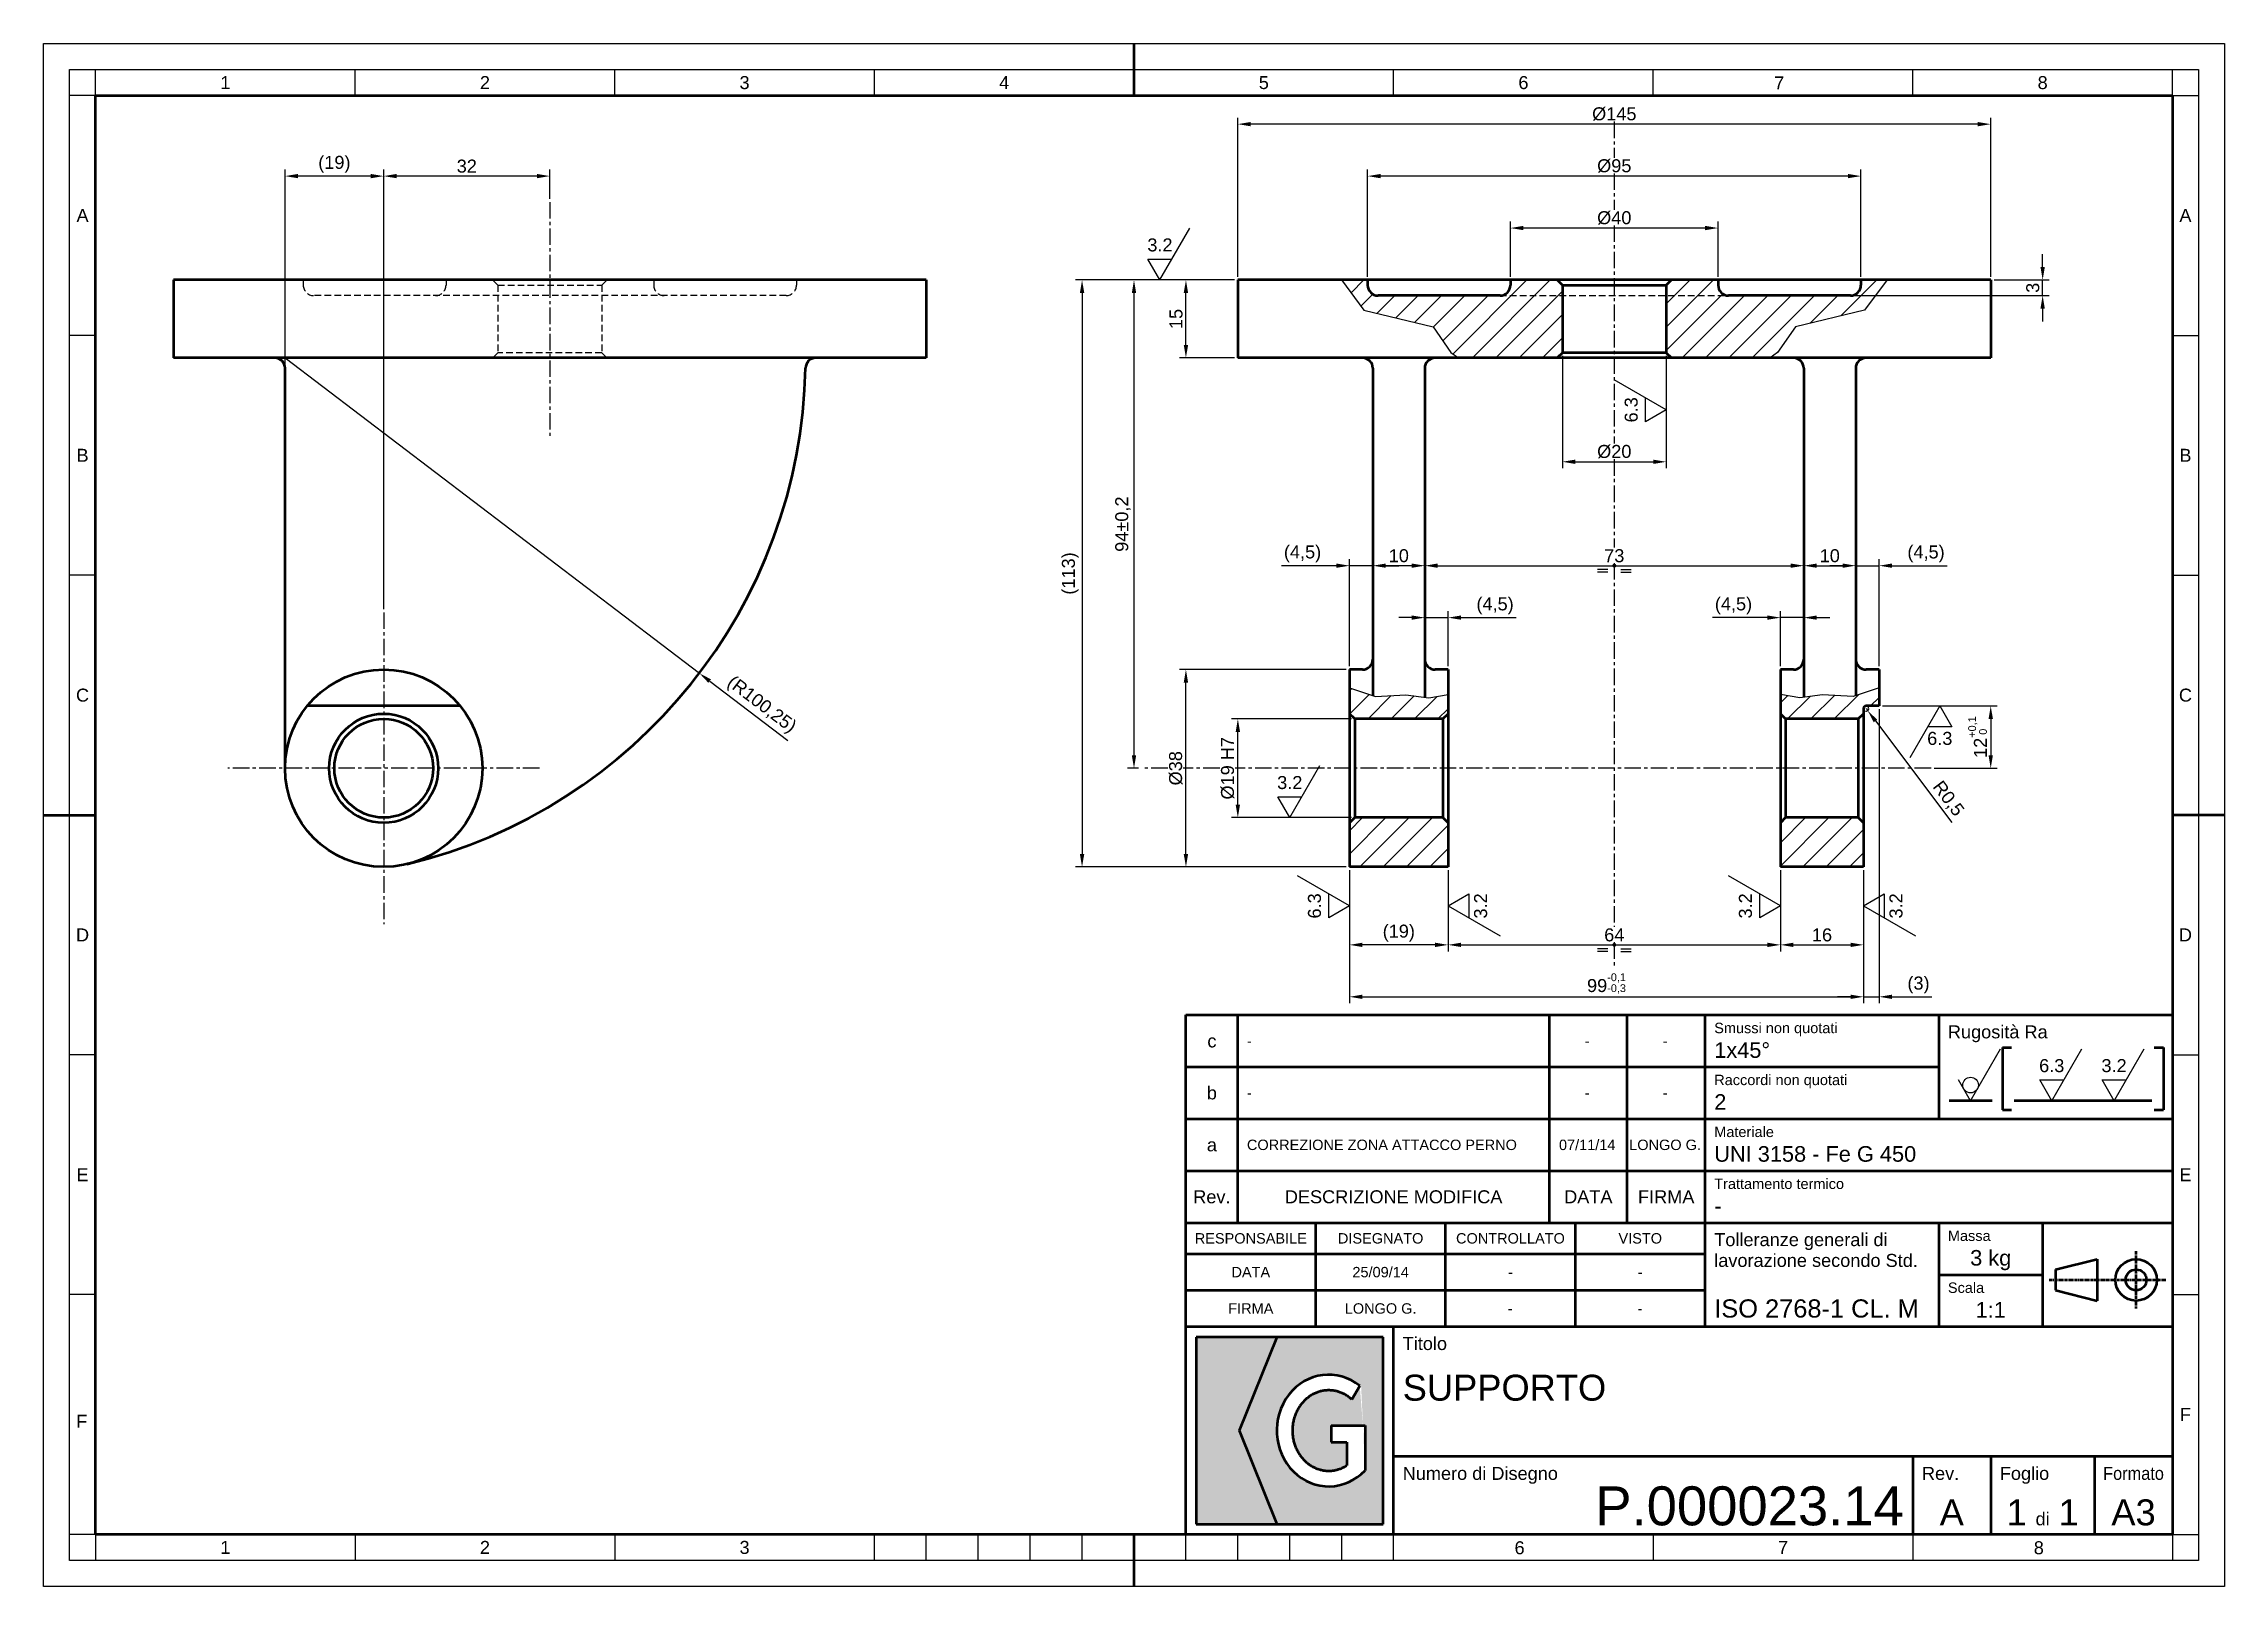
# Paper-space layout 'Foglio1' of a CAD drawing. Header units: millimetres. Extents: x -410 to 10, y -10 to 287.
# The model-space entities are those that its viewports show. They can reach past a viewport. Long polylines and large blocks are cut down to what shows.
import ezdxf
from ezdxf.enums import TextEntityAlignment as Align

# ---------------------------------------------------------------- set-up
doc = ezdxf.new("R2010")
doc.units = ezdxf.units.MM
doc.header["$LTSCALE"] = 0.1
doc.header["$PDSIZE"] = -5
doc.linetypes.add('CENTER', pattern=[50.8, 31.75, -6.35, 6.35, -6.35])
doc.linetypes.add('DASHED', pattern=[19.05, 12.7, -6.35])
for name, color, linetype, lineweight in [('ASSE', 4, 'CENTER', 25), ('CARTIGLIO', 7, 'Continuous', 50), ('CONTORNO1', 7, 'Continuous', 50), ('NASCOSTA', 6, 'DASHED', 25), ('QUOTA', 3, 'Continuous', 25), ('SOTTILE', 3, 'Continuous', 25), ('TRATTEGGIO', 1, 'Continuous', 25)]:
    doc.layers.add(name, color=color, linetype=linetype, lineweight=lineweight)
doc.layers.add('FINESTRA', color=1, linetype='Continuous', lineweight=25, plot=False)
doc.layers.get('FINESTRA').freeze()
doc.styles.get("Standard").update_dxf_attribs({"font": 'arial.ttf'})
doc.dimstyles.new('ISO_1-1', dxfattribs={"dimtxt": 2.5, "dimasz": 2.5, "dimexe": 1.25, "dimexo": 0.625, "dimtad": 1, "dimtxsty": 'Standard', "dimcen": 2.5, "dimclrt": 2, "dimadec": 0, "dimazin": 0, "dimtfac": 1, "dimtmove": 0, "dimatfit": 3, "dimfxl": 1, "dimarcsym": 0})

psp = doc.layouts.new('Foglio1')

msp = doc.modelspace()

# ---------------------------------------------------------------- blocks, each defined once
blk = doc.blocks.new('DLG - A3')
at = {"layer": 'CARTIGLIO', "color": 3, "lineweight": 25}
for p, q in [((-410, 287), (10, 287)), ((-410, -10), (-410, 287)), ((10, 287), (10, -10)), ((-405, 282), (5, 282)), ((-405, -5), (-405, 282)), ((-400, 277), (-400, 282)), ((-350, 277), (-350, 282)), ((-300, 277), (-300, 282)), ((-250, 277), (-250, 282)), ((-150, 277), (-150, 282)), ((-100, 277), (-100, 282)), ((-50, 277), (-50, 282)), ((0, 277), (0, 282)), ((5, 282), (5, -5)), ((-400, 277), (-405, 277)), ((0, 277), (5, 277)), ((-400, 230.83), (-405, 230.83)), ((0, 230.83), (5, 230.83)), ((-400, 184.67), (-405, 184.67)), ((0, 184.67), (5, 184.67)), ((-400, 92.33), (-405, 92.33)), ((0, 92.33), (5, 92.33)), ((-400, 46.17), (-405, 46.17)), ((0, 46.17), (5, 46.17)), ((-400, 0), (-405, 0)), ((-400, 0), (-400, -5)), ((-350, 0), (-350, -5)), ((-250, -5), (-250, 0)), ((-240, -5), (-240, 0)), ((-230, -5), (-230, 0)), ((-220, -5), (-220, 0)), ((-210, -5), (-210, 0)), ((-190, -5), (-190, 0)), ((-180, -5), (-180, 0)), ((-170, -5), (-170, 0)), ((-160, -5), (-160, 0)), ((-150, -5), (-150, 0)), ((-50, 0), (-50, -5)), ((0, 0), (5, 0)), ((-300, 0), (-300, -5)), ((-100, 0), (-100, -5)), ((0, 0), (0, -5)), ((5, -5), (-405, -5)), ((10, -10), (-410, -10))]:
    blk.add_line(p, q, dxfattribs=at)
at = {"layer": 'CARTIGLIO'}
for p, q in [((-200, 277), (-200, 287)), ((-400, 277), (0, 277)), ((-400, 0), (-400, 277)), ((0, 277), (0, 0)), ((-410, 138.5), (-400, 138.5)), ((10, 138.5), (0, 138.5)), ((-15, 15), (-15, 0)), ((0, 15), (-15, 15)), ((0, 0), (-400, 0)), ((-200, -10), (-200, 0))]:
    blk.add_line(p, q, dxfattribs=at)
at = {"layer": 'CARTIGLIO', "linetype": 'Continuous'}
for s, p in [('1', (-375, 279.5)), ('2', (-325, 279.5)), ('3', (-275, 279.5)), ('4', (-225, 279.5)), ('5', (-175, 279.5)), ('6', (-125, 279.5)), ('7', (-75.74, 279.43)), ('8', (-25, 279.5)), ('A', (-402.5, 253.92)), ('A', (2.5, 253.92)), ('B', (-402.5, 207.75)), ('B', (2.5, 207.75)), ('C', (-402.5, 161.58)), ('C', (2.5, 161.58)), ('D', (-402.5, 115.42)), ('D', (2.5, 115.42)), ('E', (-402.5, 69.25)), ('E', (2.5, 69.25)), ('F', (-402.64, 21.78)), ('F', (2.5, 23.08)), ('1', (-375, -2.5)), ('2', (-325, -2.5)), ('3', (-275, -2.5)), ('6', (-125.74, -2.57)), ('7', (-75, -2.5)), ('8', (-25.74, -2.57))]:
    blk.add_text(s, height=2.5, dxfattribs=at).set_placement(p, align=Align.MIDDLE_CENTER)
at = {"layer": 'CARTIGLIO', "color": 3, "linetype": 'Continuous', "width": 0.9}
blk.add_text('Formato', height=2.5, dxfattribs=at).set_placement((-7.5, 10.5), align=Align.CENTER)
at = {"layer": 'CARTIGLIO', "color": 2}
blk.add_text('A3', height=5, dxfattribs=at).set_placement((-7.5, 1.75), align=Align.CENTER)
blk = doc.blocks.new('Rug_Grezzo')
at = {"layer": 'QUOTA'}
for q in [(5.77, 10), (-2.31, 4)]:
    blk.add_line((0, 0), q, dxfattribs=at)
blk.add_circle((0, 3), 1.5, dxfattribs=at)
at = {"layer": 'QUOTA', "color": 2, "flags": 8}
blk.add_attdef('Rugosità', text='', height=2.5, dxfattribs=at).set_placement((0, 5.5), align=Align.CENTER)
blk = doc.blocks.new('Rug_Lavorazione')
at = {"layer": 'QUOTA'}
for p, q in [((0, 0), (5.77, 10)), ((0, 0), (-2.31, 4)), ((-2.31, 4), (2.31, 4))]:
    blk.add_line(p, q, dxfattribs=at)
at = {"layer": 'QUOTA', "color": 2, "flags": 8}
blk.add_attdef('Rugosità', text='', height=2.5, dxfattribs=at).set_placement((0, 5.5), align=Align.CENTER)
blk = doc.blocks.new('DLG - Tabella Cartiglio Particolari')
at = {"layer": 'CARTIGLIO'}
h = blk.add_hatch(color=256, dxfattribs=at)
h.set_gradient(color1=(142, 217, 0), rotation=90, one_color=1, name='INVCYLINDER')
h.paths.add_polyline_path([(-172.5, 2), (-179.75, 20), (-172.5, 38), (-188, 38), (-188, 2)])
h = blk.add_hatch(color=256, dxfattribs=at)
h.set_gradient(color1=(74, 74, 74), rotation=90, one_color=1, name='INVCYLINDER')
h.paths.add_polyline_path([(-152, 2), (-152, 38), (-172.5, 38), (-179.75, 20), (-172.5, 2)])
edge = h.paths.add_edge_path(flags=16)
edge.add_ellipse((-162.5, 20), major_axis=(0, -10.75), ratio=0.930233, start_angle=-216.6999, end_angle=44.427, ccw=False)
edge.add_line((-156.52, 28.62), (-158.05, 25.98))
edge.add_spline(control_points=[(-158.05, 25.98), (-158.11, 26.03), (-158.36, 26.25), (-158.82, 26.6), (-159.44, 26.98), (-160.09, 27.29), (-160.76, 27.52), (-161.45, 27.68), (-162.15, 27.75), (-162.85, 27.75), (-163.55, 27.68), (-164.24, 27.52), (-164.91, 27.29), (-165.56, 26.98), (-166.18, 26.6), (-166.77, 26.15), (-167.32, 25.63), (-167.82, 25.05), (-168.27, 24.41), (-168.65, 23.72), (-168.97, 22.99), (-169.22, 22.22), (-169.39, 21.43), (-169.49, 20.61), (-169.51, 19.79), (-169.45, 18.98), (-169.32, 18.17), (-169.1, 17.39), (-168.82, 16.64), (-168.47, 15.93), (-168.05, 15.26), (-167.58, 14.65), (-167.05, 14.1), (-166.48, 13.61), (-165.88, 13.2), (-165.24, 12.85), (-164.57, 12.59), (-163.89, 12.39), (-163.2, 12.28), (-162.73, 12.25), (-162.5, 12.25)], knot_values=[18.269116, 18.269116, 18.269116, 18.269116, 18.521182, 19.261774, 19.990675, 20.709105, 21.418788, 22.121881, 22.820876, 23.518482, 24.217478, 24.92057, 25.630253, 26.348683, 27.077584, 27.818176, 28.571145, 29.336629, 30.114246, 30.903123, 31.701955, 32.50907, 33.322497, 34.140049, 34.959392, 35.778137, 36.593911, 37.404444, 38.207646, 39.001688, 39.785073, 40.556703, 41.315946, 42.062675, 42.797301, 43.520781, 44.234594, 44.940688, 45.641404, 46.339358, 46.339358, 46.339358, 46.339358], degree=3, periodic=0)
edge.add_spline(control_points=[(-162.5, 12.25), (-162.27, 12.25), (-161.8, 12.28), (-161.11, 12.39), (-160.43, 12.59), (-159.76, 12.85), (-159.29, 13.11), (-159.04, 13.26), (-159, 13.29)], knot_values=[0, 0, 0, 0, 0.697954, 1.39867, 2.104765, 2.818577, 3.542057, 3.699749, 3.699749, 3.699749, 3.699749], degree=3, periodic=0)
edge.add_line((-159, 13.29), (-159, 17.75))
edge.add_line((-159, 17.75), (-162, 17.75))
edge.add_line((-162, 17.75), (-162, 21))
edge.add_line((-162, 21), (-155.5, 21))
edge.add_line((-155.5, 21), (-155.5, 12.32))
for p, q in [((-190, 0), (-190, 100)), ((-190, 100), (0, 100)), ((-180, 60), (-180, 100)), ((-120, 60), (-120, 100)), ((-105, 60), (-105, 100)), ((-90, 40), (-90, 100)), ((-45, 100), (-45, 80)), ((0, 100), (0, 0)), ((-32.75, 93.75), (-31, 93.75)), ((-32.75, 93.75), (-32.75, 81.75)), ((-3.5, 93.75), (-1.75, 93.75)), ((-1.75, 93.75), (-1.75, 81.75)), ((-190, 90), (-45, 90)), ((-190, 80), (0, 80)), ((-34.75, 83.5), (-43, 83.5)), ((-32.75, 81.75), (-31, 81.75)), ((-4, 83.5), (-30.5, 83.5)), ((-3.5, 81.75), (-1.75, 81.75)), ((-190, 70), (0, 70)), ((-190, 60), (0, 60)), ((-165, 40), (-165, 60)), ((-140, 40), (-140, 60)), ((-115, 40), (-115, 60)), ((-45, 60), (-45, 40)), ((-25, 60), (-25, 40)), ((-190, 54), (-90, 54)), ((-22.5, 51), (-14.5, 53)), ((-22.5, 51), (-22.5, 47)), ((-14.5, 53), (-14.5, 45)), ((-190, 47), (-90, 47)), ((-45, 50), (-25, 50)), ((-22.5, 47), (-14.5, 45)), ((-190, 40), (0, 40)), ((-152, 38), (-188, 38)), ((-188, 38), (-188, 2)), ((-172.5, 38), (-179.75, 20)), ((-152, 2), (-152, 38)), ((-150, 0), (-150, 40)), ((-158.05, 25.98), (-156.52, 28.62)), ((-162, 21), (-155.5, 21)), ((-162, 21), (-162, 17.75)), ((-155.5, 21), (-155.5, 12.32)), ((-179.75, 20), (-172.5, 2)), ((-162, 17.75), (-159, 17.75)), ((-159, 17.75), (-159, 13.29)), ((0, 15), (-150, 15)), ((-50, 15), (-50, 0)), ((-35, 15), (-35, 0)), ((-15, 15), (-15, 0)), ((0, 0), (-190, 0)), ((-188, 2), (-152, 2))]:
    blk.add_line(p, q, dxfattribs=at)
at = {"layer": 'CARTIGLIO', "color": 3, "linetype": 'CENTER', "ltscale": 0.1}
for p, q in [((-7, 43.5), (-7, 54.5)), ((-23.75, 49), (-12.5, 49)), ((-12.5, 49), (-1.25, 49))]:
    blk.add_line(p, q, dxfattribs=at)
at = {"layer": 'CARTIGLIO'}
for radius in [4, 2]:
    blk.add_circle((-7, 49), radius, dxfattribs=at)
blk.add_ellipse((-162.5, 20), major_axis=(0, -10.75), ratio=0.930233, start_param=-3.782127, end_param=0.775397, dxfattribs=at)
for points, knots in [([(-158.05, 25.98), (-158.11, 26.03), (-158.36, 26.25), (-158.82, 26.6), (-159.44, 26.98), (-160.09, 27.29), (-160.76, 27.52), (-161.45, 27.68), (-162.15, 27.75), (-162.85, 27.75), (-163.55, 27.68), (-164.24, 27.52), (-164.91, 27.29), (-165.56, 26.98), (-166.18, 26.6), (-166.77, 26.15), (-167.32, 25.63), (-167.82, 25.05), (-168.27, 24.41), (-168.65, 23.72), (-168.97, 22.99), (-169.22, 22.22), (-169.39, 21.43), (-169.49, 20.61), (-169.51, 19.79), (-169.45, 18.98), (-169.32, 18.17), (-169.1, 17.39), (-168.82, 16.64), (-168.47, 15.93), (-168.05, 15.26), (-167.58, 14.65), (-167.05, 14.1), (-166.48, 13.61), (-165.88, 13.2), (-165.24, 12.85), (-164.57, 12.59), (-163.89, 12.39), (-163.2, 12.28), (-162.73, 12.25), (-162.5, 12.25)], [18.269116, 18.269116, 18.269116, 18.269116, 18.521182, 19.261774, 19.990675, 20.709105, 21.418788, 22.121881, 22.820876, 23.518482, 24.217478, 24.92057, 25.630253, 26.348683, 27.077584, 27.818176, 28.571145, 29.336629, 30.114246, 30.903123, 31.701955, 32.50907, 33.322497, 34.140049, 34.959392, 35.778137, 36.593911, 37.404444, 38.207646, 39.001688, 39.785073, 40.556703, 41.315946, 42.062675, 42.797301, 43.520781, 44.234594, 44.940688, 45.641404, 46.339358, 46.339358, 46.339358, 46.339358]), ([(-162.5, 12.25), (-162.27, 12.25), (-161.8, 12.28), (-161.11, 12.39), (-160.43, 12.59), (-159.76, 12.85), (-159.29, 13.11), (-159.04, 13.26), (-159, 13.29)], [0, 0, 0, 0, 0.697954, 1.39867, 2.104765, 2.818577, 3.542057, 3.699749, 3.699749, 3.699749, 3.699749])]:
    blk.add_open_spline(points, degree=3, knots=knots, dxfattribs=at)
at = {"layer": 'CARTIGLIO', "color": 3, "linetype": 'Continuous'}
for s, height, p in [('Smussi non quotati', 2, (-88.25, 96.5)), ('Rugosità Ra', 2.5, (-43.25, 95.5)), ('Raccordi non quotati', 2, (-88.25, 86.5)), ('Materiale', 2, (-88.25, 76.5)), ('Trattamento termico', 2, (-88.25, 66.5)), ('Tolleranze generali di', 2.5, (-88.25, 55.5)), ('Massa', 2, (-43.25, 56.5)), ('lavorazione secondo Std.', 2.5, (-88.25, 51.5)), ('Scala', 2, (-43.25, 46.5)), ('Titolo', 2.5, (-148.25, 35.5)), ('Numero di Disegno', 2.5, (-148.25, 10.5)), ('Rev.', 2.5, (-48.25, 10.5)), ('Foglio', 2.5, (-33.25, 10.5))]:
    blk.add_text(s, height=height, dxfattribs=at).set_placement(p)
for s, height, p in [('c', 2.5, (-185, 95)), ('b', 2.5, (-185, 85)), ('a', 2.5, (-185, 75)), ('Rev.', 2.5, (-185, 65)), ('DESCRIZIONE MODIFICA', 2.5, (-150, 65)), ('DATA', 2.5, (-112.5, 65)), ('FIRMA', 2.5, (-97.5, 65)), ('RESPONSABILE', 2, (-177.5, 57)), ('DISEGNATO', 2, (-152.5, 57)), ('CONTROLLATO', 2, (-127.5, 57)), ('VISTO', 2, (-102.5, 57)), ('DATA', 2, (-177.5, 50.5)), ('FIRMA', 2, (-177.5, 43.5))]:
    blk.add_text(s, height=height, dxfattribs=at).set_placement(p, align=Align.MIDDLE_CENTER)
blk.add_text('di', height=2.5, dxfattribs=at).set_placement((-25, 1.75), align=Align.CENTER)
at = {"layer": 'CARTIGLIO', "color": 2, "flags": 8}
for tag, p in [('Descr Mod C', (-178.25, 95)), ('Descr Mod B', (-178.25, 85)), ('Descr Mod A', (-178.25, 75))]:
    blk.add_attdef(tag, text='', height=2, dxfattribs=at).set_placement(p, align=Align.MIDDLE_LEFT)
for tag, p in [('Data Mod C', (-112.72, 95)), ('Dis Mod C', (-97.72, 95)), ('Data Mod B', (-112.72, 85)), ('Dis Mod B', (-97.72, 85)), ('Data Mod A', (-112.72, 75)), ('Dis Mod A', (-97.72, 75)), ('Data Dis', (-152.5, 50.5)), ('Data Contr', (-127.5, 50.5)), ('Data Visto', (-102.5, 50.5)), ('Nome Dis', (-152.5, 43.5)), ('Nome Contr', (-127.55, 43.5)), ('Nome Visto', (-102.55, 43.5))]:
    blk.add_attdef(tag, text='', height=2, dxfattribs=at).set_placement(p, align=Align.MIDDLE_CENTER)
for tag, p, height in [('Smussi', (-88.25, 91.75), 3), ('Raccordi', (-88.25, 81.75), 3), ('Materiale', (-88.25, 71.75), 3), ('Trattamento', (-88.25, 61.75), 3), ('Tolleranze', (-88.25, 41.75), 3.5), ('Titolo1', (-148.25, 25.75), 5), ('Titolo2', (-148.25, 16.75), 5)]:
    blk.add_attdef(tag, p, '', height=height, dxfattribs=at)
for tag, height, p in [('Massa', 3, (-35, 51.75)), ('Scala', 3, (-35, 41.75)), ('Rev', 5, (-42.5, 1.75)), ('FC', 5, (-30, 1.75)), ('FT', 5, (-20, 1.75))]:
    blk.add_attdef(tag, text='', height=height, dxfattribs=at).set_placement(p, align=Align.CENTER)
blk.add_attdef('Numero Disegno', text='', height=7.5, dxfattribs=at).set_placement((-51.74, 1.75), align=Align.RIGHT)
blk = doc.blocks.new('*D5')
at = {"layer": 'Defpoints', "color": 0}
for p in [(288.86, 191.71), (308.86, 191.71), (308.86, 170.71)]:
    blk.add_point(p, dxfattribs=at)
at = {"layer": 'QUOTA', "color": 0, "lineweight": -2}
for p, q in [((288.86, 191.09), (288.86, 169.46)), ((308.86, 191.09), (308.86, 169.46)), ((291.36, 170.71), (306.36, 170.71))]:
    blk.add_line(p, q, dxfattribs=at)
at = {"layer": 'QUOTA', "color": 0}
for points in [[(291.36, 171.13), (291.36, 170.3), (288.86, 170.71)], [(306.36, 170.3), (306.36, 171.13), (308.86, 170.71)]]:
    blk.add_solid(points, dxfattribs=at)
at = {"layer": 'QUOTA', "color": 2, "insert": (298.86, 172.66), "char_height": 2.5, "attachment_point": 5}
blk.add_mtext('%%C20', dxfattribs=at)
blk = doc.blocks.new('*D6')
at = {"layer": 'Defpoints', "color": 0}
for p in [(278.86, 215.71), (278.86, 205.71), (318.86, 205.71)]:
    blk.add_point(p, dxfattribs=at)
at = {"layer": 'QUOTA', "color": 0, "lineweight": -2}
for p, q in [((278.86, 206.34), (278.86, 216.96)), ((316.36, 215.71), (281.36, 215.71)), ((318.86, 206.34), (318.86, 216.96))]:
    blk.add_line(p, q, dxfattribs=at)
at = {"layer": 'QUOTA', "color": 0}
for points in [[(281.36, 216.13), (281.36, 215.3), (278.86, 215.71)], [(316.36, 215.3), (316.36, 216.13), (318.86, 215.71)]]:
    blk.add_solid(points, dxfattribs=at)
at = {"layer": 'QUOTA', "color": 2, "insert": (298.86, 217.66), "char_height": 2.5, "attachment_point": 5}
blk.add_mtext('%%C40', dxfattribs=at)
blk = doc.blocks.new('*D7')
at = {"layer": 'Defpoints', "color": 0}
for p in [(251.36, 225.71), (251.36, 205.71), (346.36, 205.71)]:
    blk.add_point(p, dxfattribs=at)
at = {"layer": 'QUOTA', "color": 0, "lineweight": -2}
for p, q in [((251.36, 206.34), (251.36, 226.96)), ((346.36, 206.34), (346.36, 226.96)), ((343.86, 225.71), (253.86, 225.71))]:
    blk.add_line(p, q, dxfattribs=at)
at = {"layer": 'QUOTA', "color": 0}
for points in [[(253.86, 226.13), (253.86, 225.3), (251.36, 225.71)], [(343.86, 225.3), (343.86, 226.13), (346.36, 225.71)]]:
    blk.add_solid(points, dxfattribs=at)
at = {"layer": 'QUOTA', "color": 2, "insert": (298.86, 227.66), "char_height": 2.5, "attachment_point": 5}
blk.add_mtext('%%C95', dxfattribs=at)
blk = doc.blocks.new('*D8')
at = {"layer": 'Defpoints', "color": 0}
for p in [(226.36, 235.71), (226.36, 205.71), (371.36, 205.71)]:
    blk.add_point(p, dxfattribs=at)
at = {"layer": 'QUOTA', "color": 0, "lineweight": -2}
for p, q in [((226.36, 206.34), (226.36, 236.96)), ((368.86, 235.71), (228.86, 235.71)), ((371.36, 206.34), (371.36, 236.96))]:
    blk.add_line(p, q, dxfattribs=at)
at = {"layer": 'QUOTA', "color": 0}
for points in [[(228.86, 236.13), (228.86, 235.3), (226.36, 235.71)], [(368.86, 235.3), (368.86, 236.13), (371.36, 235.71)]]:
    blk.add_solid(points, dxfattribs=at)
at = {"layer": 'QUOTA', "color": 2, "insert": (298.86, 237.66), "char_height": 2.5, "attachment_point": 5}
blk.add_mtext('%%C145', dxfattribs=at)
blk = doc.blocks.new('*D9')
at = {"layer": 'Defpoints', "color": 0}
for p in [(252.36, 150.71), (252.36, 125.69), (262.36, 125.39)]:
    blk.add_point(p, dxfattribs=at)
at = {"layer": 'QUOTA', "color": 0, "lineweight": -2}
blk.add_line((259.86, 150.71), (254.86, 150.71), dxfattribs=at)
at = {"layer": 'QUOTA', "color": 0}
for points in [[(254.86, 151.13), (254.86, 150.3), (252.36, 150.71)], [(259.86, 150.3), (259.86, 151.13), (262.36, 150.71)]]:
    blk.add_solid(points, dxfattribs=at)
at = {"layer": 'QUOTA', "color": 2, "insert": (257.36, 152.62), "char_height": 2.5, "attachment_point": 5}
blk.add_mtext('10', dxfattribs=at)
blk = doc.blocks.new('*D10')
at = {"layer": 'Defpoints', "color": 0}
for p in [(345.36, 150.71), (335.36, 125.39), (345.36, 125.69)]:
    blk.add_point(p, dxfattribs=at)
at = {"layer": 'QUOTA', "color": 0, "lineweight": -2}
blk.add_line((337.86, 150.71), (342.86, 150.71), dxfattribs=at)
at = {"layer": 'QUOTA', "color": 0}
for points in [[(337.86, 151.13), (337.86, 150.3), (335.36, 150.71)], [(342.86, 150.3), (342.86, 151.13), (345.36, 150.71)]]:
    blk.add_solid(points, dxfattribs=at)
at = {"layer": 'QUOTA', "color": 2, "insert": (340.36, 152.62), "char_height": 2.5, "attachment_point": 5}
blk.add_mtext('10', dxfattribs=at)
blk = doc.blocks.new('*D11')
at = {"layer": 'Defpoints', "color": 0}
for p in [(335.36, 150.71), (262.36, 125.39), (335.36, 125.39)]:
    blk.add_point(p, dxfattribs=at)
at = {"layer": 'QUOTA', "color": 0, "lineweight": -2}
blk.add_line((264.86, 150.71), (332.86, 150.71), dxfattribs=at)
at = {"layer": 'QUOTA', "color": 0}
for points in [[(264.86, 151.13), (264.86, 150.3), (262.36, 150.71)], [(332.86, 150.3), (332.86, 151.13), (335.36, 150.71)]]:
    blk.add_solid(points, dxfattribs=at)
at = {"layer": 'QUOTA', "color": 2, "insert": (298.86, 152.62), "char_height": 2.5, "attachment_point": 5}
blk.add_mtext('73', dxfattribs=at)
blk = doc.blocks.new('*D12')
at = {"layer": 'Defpoints', "color": 0}
for p in [(266.86, 140.71), (266.86, 130.71), (262.36, 125.39)]:
    blk.add_point(p, dxfattribs=at)
at = {"layer": 'QUOTA', "color": 0, "lineweight": -2}
for p, q in [((259.86, 140.71), (257.36, 140.71)), ((262.36, 140.71), (266.86, 140.71)), ((266.86, 131.34), (266.86, 141.96)), ((269.36, 140.71), (279.95, 140.71))]:
    blk.add_line(p, q, dxfattribs=at)
at = {"layer": 'QUOTA', "color": 0}
for points in [[(259.86, 140.3), (259.86, 141.13), (262.36, 140.71)], [(269.36, 141.13), (269.36, 140.3), (266.86, 140.71)]]:
    blk.add_solid(points, dxfattribs=at)
at = {"layer": 'QUOTA', "color": 2, "insert": (275.9, 142.98), "char_height": 2.5, "attachment_point": 5}
blk.add_mtext('(4,5)', dxfattribs=at)
blk = doc.blocks.new('*D13')
at = {"layer": 'Defpoints', "color": 0}
for p in [(330.86, 140.71), (330.86, 130.71), (335.36, 125.39)]:
    blk.add_point(p, dxfattribs=at)
at = {"layer": 'QUOTA', "color": 0, "lineweight": -2}
for p, q in [((328.36, 140.71), (317.77, 140.71)), ((330.86, 131.34), (330.86, 141.96)), ((335.36, 140.71), (330.86, 140.71)), ((337.86, 140.71), (340.36, 140.71))]:
    blk.add_line(p, q, dxfattribs=at)
at = {"layer": 'QUOTA', "color": 0}
for points in [[(328.36, 140.3), (328.36, 141.13), (330.86, 140.71)], [(337.86, 141.13), (337.86, 140.3), (335.36, 140.71)]]:
    blk.add_solid(points, dxfattribs=at)
at = {"layer": 'QUOTA', "color": 2, "insert": (321.82, 142.98), "char_height": 2.5, "attachment_point": 5}
blk.add_mtext('(4,5)', dxfattribs=at)
blk = doc.blocks.new('*D14')
at = {"layer": 'Defpoints', "color": 0}
for p in [(247.86, 150.71), (247.86, 130.71), (252.36, 125.69)]:
    blk.add_point(p, dxfattribs=at)
at = {"layer": 'QUOTA', "color": 0, "lineweight": -2}
for p, q in [((247.86, 131.34), (247.86, 151.96)), ((245.36, 150.71), (234.77, 150.71)), ((252.36, 150.71), (247.86, 150.71)), ((254.86, 150.71), (257.36, 150.71))]:
    blk.add_line(p, q, dxfattribs=at)
at = {"layer": 'QUOTA', "color": 0}
for points in [[(245.36, 150.3), (245.36, 151.13), (247.86, 150.71)], [(254.86, 151.13), (254.86, 150.3), (252.36, 150.71)]]:
    blk.add_solid(points, dxfattribs=at)
at = {"layer": 'QUOTA', "color": 2, "insert": (238.82, 152.98), "char_height": 2.5, "attachment_point": 5}
blk.add_mtext('(4,5)', dxfattribs=at)
blk = doc.blocks.new('*D15')
at = {"layer": 'Defpoints', "color": 0}
for p in [(349.86, 150.71), (349.86, 130.71), (345.36, 125.69)]:
    blk.add_point(p, dxfattribs=at)
at = {"layer": 'QUOTA', "color": 0, "lineweight": -2}
for p, q in [((349.86, 131.34), (349.86, 151.96)), ((342.86, 150.71), (340.36, 150.71)), ((345.36, 150.71), (349.86, 150.71)), ((352.36, 150.71), (362.95, 150.71))]:
    blk.add_line(p, q, dxfattribs=at)
at = {"layer": 'QUOTA', "color": 0}
for points in [[(342.86, 150.3), (342.86, 151.13), (345.36, 150.71)], [(352.36, 151.13), (352.36, 150.3), (349.86, 150.71)]]:
    blk.add_solid(points, dxfattribs=at)
at = {"layer": 'QUOTA', "color": 2, "insert": (358.9, 152.98), "char_height": 2.5, "attachment_point": 5}
blk.add_mtext('(4,5)', dxfattribs=at)
blk = doc.blocks.new('Simbolo_Simmetria')
at = {"layer": 'QUOTA'}
for p, q in [((-1.25, -0.75), (-3.25, -0.75)), ((-1.25, -1.25), (-3.25, -1.25)), ((1.25, -0.75), (3.25, -0.75)), ((1.25, -1.25), (3.25, -1.25))]:
    blk.add_line(p, q, dxfattribs=at)
at = {"layer": 'QUOTA', "const_width": 0.375}
blk.add_lwpolyline([(-0.1875, 0, 1), (0.1875, 0, 1)], format="xyb", close=True, dxfattribs=at)
blk = doc.blocks.new('*D17')
at = {"layer": 'Defpoints', "color": 0}
for p in [(266.86, 92.71), (330.86, 92.71), (330.86, 77.71)]:
    blk.add_point(p, dxfattribs=at)
at = {"layer": 'QUOTA', "color": 0, "lineweight": -2}
for p, q in [((266.86, 92.09), (266.86, 76.46)), ((330.86, 92.09), (330.86, 76.46)), ((269.36, 77.71), (328.36, 77.71))]:
    blk.add_line(p, q, dxfattribs=at)
at = {"layer": 'QUOTA', "color": 0}
for points in [[(269.36, 78.13), (269.36, 77.3), (266.86, 77.71)], [(328.36, 77.3), (328.36, 78.13), (330.86, 77.71)]]:
    blk.add_solid(points, dxfattribs=at)
at = {"layer": 'QUOTA', "color": 2, "insert": (298.86, 79.62), "char_height": 2.5, "attachment_point": 5}
blk.add_mtext('64', dxfattribs=at)
blk = doc.blocks.new('*D18')
at = {"layer": 'Defpoints', "color": 0}
for p in [(247.86, 92.71), (266.86, 92.71), (247.86, 77.71)]:
    blk.add_point(p, dxfattribs=at)
at = {"layer": 'QUOTA', "color": 0, "lineweight": -2}
for p, q in [((247.86, 92.09), (247.86, 76.46)), ((266.86, 92.09), (266.86, 76.46)), ((264.36, 77.71), (250.36, 77.71))]:
    blk.add_line(p, q, dxfattribs=at)
at = {"layer": 'QUOTA', "color": 0}
for points in [[(250.36, 78.13), (250.36, 77.3), (247.86, 77.71)], [(264.36, 77.3), (264.36, 78.13), (266.86, 77.71)]]:
    blk.add_solid(points, dxfattribs=at)
at = {"layer": 'QUOTA', "color": 2, "insert": (257.36, 79.98), "char_height": 2.5, "attachment_point": 5}
blk.add_mtext('(19)', dxfattribs=at)
blk = doc.blocks.new('*D19')
at = {"layer": 'Defpoints', "color": 0}
for p in [(330.86, 92.71), (346.86, 92.71), (346.86, 77.71)]:
    blk.add_point(p, dxfattribs=at)
at = {"layer": 'QUOTA', "color": 0, "lineweight": -2}
for p, q in [((330.86, 92.09), (330.86, 76.46)), ((346.86, 92.09), (346.86, 76.46)), ((333.36, 77.71), (344.36, 77.71))]:
    blk.add_line(p, q, dxfattribs=at)
at = {"layer": 'QUOTA', "color": 0}
for points in [[(333.36, 78.13), (333.36, 77.3), (330.86, 77.71)], [(344.36, 77.3), (344.36, 78.13), (346.86, 77.71)]]:
    blk.add_solid(points, dxfattribs=at)
at = {"layer": 'QUOTA', "color": 2, "insert": (338.86, 79.62), "char_height": 2.5, "attachment_point": 5}
blk.add_mtext('16', dxfattribs=at)
blk = doc.blocks.new('*D20')
at = {"layer": 'Defpoints', "color": 0}
for p in [(349.86, 123.71), (346.86, 92.71), (349.86, 67.71)]:
    blk.add_point(p, dxfattribs=at)
at = {"layer": 'QUOTA', "color": 0, "lineweight": -2}
for p, q in [((349.86, 123.09), (349.86, 66.46)), ((346.86, 92.09), (346.86, 66.46)), ((344.36, 67.71), (341.86, 67.71)), ((346.86, 67.71), (349.86, 67.71)), ((352.36, 67.71), (360.04, 67.71))]:
    blk.add_line(p, q, dxfattribs=at)
at = {"layer": 'QUOTA', "color": 0}
for points in [[(344.36, 67.3), (344.36, 68.13), (346.86, 67.71)], [(352.36, 68.13), (352.36, 67.3), (349.86, 67.71)]]:
    blk.add_solid(points, dxfattribs=at)
at = {"layer": 'QUOTA', "color": 2, "insert": (357.45, 69.98), "char_height": 2.5, "attachment_point": 5}
blk.add_mtext('(3)', dxfattribs=at)
blk = doc.blocks.new('*D21')
at = {"layer": 'Defpoints', "color": 0}
for p in [(216.36, 205.71), (226.36, 205.71), (226.36, 190.71)]:
    blk.add_point(p, dxfattribs=at)
at = {"layer": 'QUOTA', "color": 0, "lineweight": -2}
for p, q in [((225.74, 205.71), (215.11, 205.71)), ((216.36, 193.21), (216.36, 203.21)), ((225.74, 190.71), (215.11, 190.71))]:
    blk.add_line(p, q, dxfattribs=at)
at = {"layer": 'QUOTA', "color": 0}
for points in [[(216.78, 203.21), (215.94, 203.21), (216.36, 205.71)], [(215.94, 193.21), (216.78, 193.21), (216.36, 190.71)]]:
    blk.add_solid(points, dxfattribs=at)
at = {"layer": 'QUOTA', "color": 2, "insert": (214.46, 198.21), "char_height": 2.5, "attachment_point": 5, "rotation": 90}
blk.add_mtext('15', dxfattribs=at)
blk = doc.blocks.new('*D22')
at = {"layer": 'Defpoints', "color": 0}
for p in [(226.36, 121.21), (248.86, 121.21), (248.86, 102.21)]:
    blk.add_point(p, dxfattribs=at)
at = {"layer": 'QUOTA', "color": 0, "lineweight": -2}
for p, q in [((248.24, 121.21), (225.11, 121.21)), ((226.36, 104.71), (226.36, 118.71)), ((248.24, 102.21), (225.11, 102.21))]:
    blk.add_line(p, q, dxfattribs=at)
at = {"layer": 'QUOTA', "color": 0}
for points in [[(226.78, 118.71), (225.94, 118.71), (226.36, 121.21)], [(225.94, 104.71), (226.78, 104.71), (226.36, 102.21)]]:
    blk.add_solid(points, dxfattribs=at)
at = {"layer": 'QUOTA', "color": 2, "insert": (224.41, 111.71), "char_height": 2.5, "attachment_point": 5, "rotation": 90}
blk.add_mtext('%%C19 H7', dxfattribs=at)
blk = doc.blocks.new('*D23')
at = {"layer": 'Defpoints', "color": 0}
for p in [(216.36, 130.71), (247.86, 130.71), (247.86, 92.71)]:
    blk.add_point(p, dxfattribs=at)
at = {"layer": 'QUOTA', "color": 0, "lineweight": -2}
for p, q in [((247.24, 130.71), (215.11, 130.71)), ((216.36, 95.21), (216.36, 128.21)), ((247.24, 92.71), (215.11, 92.71))]:
    blk.add_line(p, q, dxfattribs=at)
at = {"layer": 'QUOTA', "color": 0}
for points in [[(216.78, 128.21), (215.94, 128.21), (216.36, 130.71)], [(215.94, 95.21), (216.78, 95.21), (216.36, 92.71)]]:
    blk.add_solid(points, dxfattribs=at)
at = {"layer": 'QUOTA', "color": 2, "insert": (214.41, 111.71), "char_height": 2.5, "attachment_point": 5, "rotation": 90}
blk.add_mtext('%%C38', dxfattribs=at)
blk = doc.blocks.new('*D24')
at = {"layer": 'Defpoints', "color": 0}
for p in [(206.36, 205.71), (226.36, 205.71), (207.86, 111.71)]:
    blk.add_point(p, dxfattribs=at)
at = {"layer": 'QUOTA', "color": 0, "lineweight": -2}
for p, q in [((225.74, 205.71), (205.11, 205.71)), ((206.36, 114.21), (206.36, 203.21)), ((207.24, 111.71), (205.11, 111.71))]:
    blk.add_line(p, q, dxfattribs=at)
at = {"layer": 'QUOTA', "color": 0}
for points in [[(206.78, 203.21), (205.94, 203.21), (206.36, 205.71)], [(205.94, 114.21), (206.78, 114.21), (206.36, 111.71)]]:
    blk.add_solid(points, dxfattribs=at)
at = {"layer": 'QUOTA', "color": 2, "insert": (204.23, 158.71), "char_height": 2.5, "attachment_point": 5, "rotation": 90}
blk.add_mtext('94%%p0,2', dxfattribs=at)
blk = doc.blocks.new('Rug_Lavorazione_Ruotato')
at = {"layer": 'QUOTA'}
for p, q in [((0, 0), (-5.77, -10)), ((0, 0), (2.31, -4)), ((2.31, -4), (-2.31, -4))]:
    blk.add_line(p, q, dxfattribs=at)
at = {"layer": 'QUOTA', "color": 2, "flags": 8}
blk.add_attdef('Rugosità', text='', height=2.5, dxfattribs=at).set_placement((0, -7.5), align=Align.CENTER)
blk = doc.blocks.new('*D26')
at = {"layer": 'Defpoints', "color": 0}
for p in [(349.86, 123.71), (359.86, 111.71), (371.36, 111.71)]:
    blk.add_point(p, dxfattribs=at)
at = {"layer": 'QUOTA', "color": 0, "lineweight": -2}
for p, q in [((350.49, 123.71), (372.61, 123.71)), ((371.36, 121.21), (371.36, 114.21)), ((360.49, 111.71), (372.61, 111.71))]:
    blk.add_line(p, q, dxfattribs=at)
at = {"layer": 'QUOTA', "color": 0}
for points in [[(371.78, 121.21), (370.94, 121.21), (371.36, 123.71)], [(370.94, 114.21), (371.78, 114.21), (371.36, 111.71)]]:
    blk.add_solid(points, dxfattribs=at)
at = {"layer": 'QUOTA', "color": 2, "insert": (368.82, 117.71), "char_height": 2.5, "attachment_point": 5, "rotation": 90}
blk.add_mtext('12{\\H1.500000;\\S+0,1^  0;}', dxfattribs=at)
blk = doc.blocks.new('*D27')
at = {"layer": 'Defpoints', "color": 0}
for p in [(61.86, 225.71), (93.86, 220.71), (61.86, 141.71)]:
    blk.add_point(p, dxfattribs=at)
at = {"layer": 'QUOTA', "color": 0, "lineweight": -2}
for p, q in [((61.86, 142.34), (61.86, 226.96)), ((93.86, 221.34), (93.86, 226.96)), ((91.36, 225.71), (64.36, 225.71))]:
    blk.add_line(p, q, dxfattribs=at)
at = {"layer": 'QUOTA', "color": 0}
for points in [[(64.36, 226.13), (64.36, 225.3), (61.86, 225.71)], [(91.36, 225.3), (91.36, 226.13), (93.86, 225.71)]]:
    blk.add_solid(points, dxfattribs=at)
at = {"layer": 'QUOTA', "color": 2, "insert": (77.86, 227.62), "char_height": 2.5, "attachment_point": 5}
blk.add_mtext('32', dxfattribs=at)
blk = doc.blocks.new('*D28')
at = {"layer": 'Defpoints', "color": 0}
for p in [(42.86, 190.71), (122.65, 130.01)]:
    blk.add_point(p, dxfattribs=at)
at = {"layer": 'QUOTA', "color": 0, "lineweight": -2}
for p, q in [((42.86, 190.71), (122.65, 130.01)), ((124.64, 128.5), (139.7, 117.04))]:
    blk.add_line(p, q, dxfattribs=at)
at = {"layer": 'QUOTA', "color": 0}
blk.add_solid([(124.89, 128.83), (124.38, 128.17), (122.65, 130.01)], dxfattribs=at)
at = {"layer": 'QUOTA', "color": 2, "insert": (134.53, 123.81), "char_height": 2.5, "attachment_point": 5, "rotation": 322.7363}
blk.add_mtext('(R100,25)', dxfattribs=at)
blk = doc.blocks.new('*D29')
at = {"layer": 'Defpoints', "color": 0}
for p in [(42.86, 225.71), (42.86, 188.71), (61.86, 141.71)]:
    blk.add_point(p, dxfattribs=at)
at = {"layer": 'QUOTA', "color": 0, "lineweight": -2}
for p, q in [((42.86, 189.34), (42.86, 226.96)), ((61.86, 142.34), (61.86, 226.96)), ((59.36, 225.71), (45.36, 225.71))]:
    blk.add_line(p, q, dxfattribs=at)
at = {"layer": 'QUOTA', "color": 0}
for points in [[(45.36, 226.13), (45.36, 225.3), (42.86, 225.71)], [(59.36, 225.3), (59.36, 226.13), (61.86, 225.71)]]:
    blk.add_solid(points, dxfattribs=at)
at = {"layer": 'QUOTA', "color": 2, "insert": (52.36, 227.98), "char_height": 2.5, "attachment_point": 5}
blk.add_mtext('(19)', dxfattribs=at)
blk = doc.blocks.new('*D30')
at = {"layer": 'Defpoints', "color": 0}
for p in [(226.36, 205.71), (196.36, 92.71), (247.86, 92.71)]:
    blk.add_point(p, dxfattribs=at)
at = {"layer": 'QUOTA', "color": 0, "lineweight": -2}
for p, q in [((225.74, 205.71), (195.11, 205.71)), ((196.36, 203.21), (196.36, 95.21)), ((247.24, 92.71), (195.11, 92.71))]:
    blk.add_line(p, q, dxfattribs=at)
at = {"layer": 'QUOTA', "color": 0}
for points in [[(196.78, 203.21), (195.94, 203.21), (196.36, 205.71)], [(195.94, 95.21), (196.78, 95.21), (196.36, 92.71)]]:
    blk.add_solid(points, dxfattribs=at)
at = {"layer": 'QUOTA', "color": 2, "insert": (194.1, 149.21), "char_height": 2.5, "attachment_point": 5, "rotation": 90}
blk.add_mtext('(113)', dxfattribs=at)
blk = doc.blocks.new('*D31')
at = {"layer": 'Defpoints', "color": 0}
for p in [(344.36, 202.71), (371.36, 205.71), (381.36, 205.71)]:
    blk.add_point(p, dxfattribs=at)
at = {"layer": 'QUOTA', "color": 0, "lineweight": -2}
for p, q in [((381.36, 208.21), (381.36, 210.71)), ((344.99, 202.71), (382.61, 202.71)), ((371.99, 205.71), (382.61, 205.71)), ((381.36, 202.71), (381.36, 205.71)), ((381.36, 200.21), (381.36, 197.71))]:
    blk.add_line(p, q, dxfattribs=at)
at = {"layer": 'QUOTA', "color": 0}
for points in [[(380.94, 208.21), (381.78, 208.21), (381.36, 205.71)], [(381.78, 200.21), (380.94, 200.21), (381.36, 202.71)]]:
    blk.add_solid(points, dxfattribs=at)
at = {"layer": 'QUOTA', "color": 2, "insert": (379.46, 204.21), "char_height": 2.5, "attachment_point": 5, "rotation": 90}
blk.add_mtext('3', dxfattribs=at)
blk = doc.blocks.new('*D32')
at = {"layer": 'Defpoints', "color": 0}
for p in [(347.36, 123.21), (347.66, 122.81)]:
    blk.add_point(p, dxfattribs=at)
at = {"layer": 'QUOTA', "color": 0, "lineweight": -2}
for p, q in [((347.36, 123.21), (347.66, 122.81)), ((349.16, 120.82), (363.85, 101.25))]:
    blk.add_line(p, q, dxfattribs=at)
blk.add_arc((347.36, 123.21), 0.5, 257.3644, 126.9003, dxfattribs=at)
at = {"layer": 'QUOTA', "color": 0}
blk.add_solid([(349.49, 121.07), (348.83, 120.56), (347.66, 122.81)], dxfattribs=at)
at = {"layer": 'QUOTA', "color": 2, "insert": (363.09, 105.8), "char_height": 2.5, "attachment_point": 5, "rotation": 306.9012}
blk.add_mtext('R0,5', dxfattribs=at)
blk = doc.blocks.new('*D33')
at = {"layer": 'Defpoints', "color": 0}
for p in [(247.86, 92.71), (346.86, 92.71), (346.86, 67.71)]:
    blk.add_point(p, dxfattribs=at)
at = {"layer": 'QUOTA', "color": 0, "lineweight": -2}
for p, q in [((247.86, 92.09), (247.86, 66.46)), ((346.86, 92.09), (346.86, 66.46)), ((250.36, 67.71), (344.36, 67.71))]:
    blk.add_line(p, q, dxfattribs=at)
at = {"layer": 'QUOTA', "color": 0}
for points in [[(250.36, 68.13), (250.36, 67.3), (247.86, 67.71)], [(344.36, 67.3), (344.36, 68.13), (346.86, 67.71)]]:
    blk.add_solid(points, dxfattribs=at)
at = {"layer": 'QUOTA', "color": 2, "insert": (297.36, 70.41), "char_height": 2.5, "attachment_point": 5}
blk.add_mtext('99{\\H1.500000;\\S-0,1^ -0,3;}', dxfattribs=at)

# ---------------------------------------------------------------- dimensions: what is measured, and where the dimension line sits
at = {"layer": 'QUOTA'}
for base, p1, p2, text, picture, middle in [((226.36, 235.714), (371.36, 205.714), (226.36, 205.714), '%%C<>', '*D8', (298.86, 237.66)), ((42.86, 225.714), (61.86, 141.714), (42.86, 188.714), '(<>)', '*D29', (52.36, 227.977)), ((251.36, 225.714), (346.36, 205.714), (251.36, 205.714), '%%C<>', '*D7', (298.86, 227.66)), ((278.86, 215.714), (318.86, 205.714), (278.86, 205.714), '%%C<>', '*D6', (298.86, 217.66)), ((308.86, 170.714), (288.86, 191.714), (308.86, 191.714), '%%C<>', '*D5', (298.86, 172.66)), ((349.86, 67.714), (346.86, 92.714), (349.86, 123.714), '(<>)', '*D20', (357.449, 69.977)), ((247.86, 77.714), (266.86, 92.714), (247.86, 92.714), '(<>)', '*D18', (257.36, 79.977))]:
    dim = msp.add_linear_dim(base=base, p1=p1, p2=p2, text=text, dimstyle='ISO_1-1', dxfattribs=at)
    dim.commit()
    dim.dimension.update_dxf_attribs({"geometry": picture, "text_midpoint": middle})
for base, p1, p2, picture, middle in [((61.86, 225.714), (93.86, 220.714), (61.86, 141.714), '*D27', (77.86, 227.615)), ((346.86, 77.714), (330.86, 92.714), (346.86, 92.714), '*D19', (338.86, 79.615))]:
    dim = msp.add_linear_dim(base=base, p1=p1, p2=p2, dimstyle='ISO_1-1', dxfattribs=at)
    dim.commit()
    dim.dimension.update_dxf_attribs({"geometry": picture, "text_midpoint": middle})
for base, p1, p2, picture, middle in [((381.36, 205.714), (344.36, 202.714), (371.36, 205.714), '*D31', (379.459, 204.214)), ((216.36, 205.714), (226.36, 190.714), (226.36, 205.714), '*D21', (214.459, 198.214))]:
    dim = msp.add_linear_dim(base=base, p1=p1, p2=p2, angle=90, dimstyle='ISO_1-1', dxfattribs=at)
    dim.commit()
    dim.dimension.update_dxf_attribs({"geometry": picture, "text_midpoint": middle})
for base, p1, p2, text, picture, middle in [((196.36, 92.714), (226.36, 205.714), (247.86, 92.714), '(<>)', '*D30', (194.098, 149.214)), ((216.36, 130.714), (247.86, 92.714), (247.86, 130.714), '%%C<>', '*D23', (214.414, 111.714)), ((226.36, 121.214), (248.86, 102.214), (248.86, 121.214), '%%C<> H7', '*D22', (224.414, 111.714))]:
    dim = msp.add_linear_dim(base=base, p1=p1, p2=p2, angle=90, text=text, dimstyle='ISO_1-1', dxfattribs=at)
    dim.commit()
    dim.dimension.update_dxf_attribs({"geometry": picture, "text_midpoint": middle})
for base, p1, p2, angle, override, picture, middle in [((206.36, 205.714), (207.86, 111.714), (226.36, 205.714), 90, {"dimtol": 1, "dimlim": 0, "dimtp": 0.2, "dimtm": 0.2, "dimtfac": 1}, '*D24', (204.234, 158.714)), ((345.36, 150.714), (335.36, 125.387), (345.36, 125.689), 180, {"dimse1": 1, "dimse2": 1}, '*D10', (340.36, 152.615)), ((371.36, 111.714), (349.86, 123.714), (359.86, 111.714), 90, {"dimtol": 1, "dimlim": 0, "dimtp": 0.1, "dimtm": 0, "dimtfac": 0.6}, '*D26', (368.819, 117.714))]:
    dim = msp.add_linear_dim(base=base, p1=p1, p2=p2, angle=angle, dimstyle='ISO_1-1', override=override, dxfattribs=at)
    dim.commit()
    dim.dimension.update_dxf_attribs({"geometry": picture, "text_midpoint": middle})
dim = msp.add_radius_dim(center=(42.86, 190.714), mpoint=(122.647, 130.013), text='(<>)', dimstyle='ISO_1-1', dxfattribs=at)
dim.commit()
dim.dimension.update_dxf_attribs({"geometry": '*D28', "text_midpoint": (133.163, 122.012), "dimtype": 164})
for base, p1, p2, picture, middle in [((247.86, 150.714), (252.36, 125.689), (247.86, 130.714), '*D14', (238.816, 152.977)), ((266.86, 140.714), (262.36, 125.387), (266.86, 130.714), '*D12', (275.904, 142.977))]:
    dim = msp.add_linear_dim(base=base, p1=p1, p2=p2, text='(<>)', dimstyle='ISO_1-1', override={"dimse1": 1}, dxfattribs=at)
    dim.commit()
    dim.dimension.update_dxf_attribs({"geometry": picture, "text_midpoint": middle})
for base, p1, p2, override, picture, middle in [((252.36, 150.714), (262.36, 125.387), (252.36, 125.689), {"dimse1": 1, "dimse2": 1}, '*D9', (257.36, 152.615)), ((335.36, 150.714), (262.36, 125.387), (335.36, 125.387), {"dimse1": 1, "dimse2": 1}, '*D11', (298.86, 152.615)), ((346.86, 67.714), (247.86, 92.714), (346.86, 92.714), {"dimtol": 1, "dimlim": 0, "dimtp": -0.1, "dimtm": 0.3, "dimtfac": 0.6}, '*D33', (297.36, 70.412)), ((330.86, 77.714), (266.86, 92.714), (330.86, 92.714), {"dimtol": 0, "dimlim": 0, "dimtp": 0.3, "dimtm": -0.1, "dimtfac": 0.6}, '*D17', (298.86, 79.615))]:
    dim = msp.add_linear_dim(base=base, p1=p1, p2=p2, dimstyle='ISO_1-1', override=override, dxfattribs=at)
    dim.commit()
    dim.dimension.update_dxf_attribs({"geometry": picture, "text_midpoint": middle})
for base, p1, p2, picture, middle in [((349.86, 150.714), (345.36, 125.689), (349.86, 130.714), '*D15', (358.904, 152.977)), ((330.86, 140.714), (335.36, 125.387), (330.86, 130.714), '*D13', (321.816, 142.977))]:
    dim = msp.add_linear_dim(base=base, p1=p1, p2=p2, angle=180, text='(<>)', dimstyle='ISO_1-1', override={"dimse1": 1}, dxfattribs=at)
    dim.commit()
    dim.dimension.update_dxf_attribs({"geometry": picture, "text_midpoint": middle})
dim = msp.add_radius_dim(center=(347.36, 123.214), mpoint=(347.66, 122.814), dimstyle='ISO_1-1', dxfattribs=at)
dim.commit()
dim.dimension.update_dxf_attribs({"geometry": '*D32', "text_midpoint": (361.392, 104.527), "dimtype": 164})

# ---------------------------------------------------------------- hatches: boundary and pattern name
at = {"layer": 'TRATTEGGIO'}
h = msp.add_hatch(dxfattribs=at)
h.set_pattern_fill('ANSI31', color=256, style=0)
h.paths.add_polyline_path([(288.86, 191.714), (288.86, 204.714), (287.86, 205.714), (278.86, 205.714), (278.86, 204.714, -0.4142136), (276.86, 202.714), (253.36, 202.714, -0.4142136), (251.36, 204.714), (251.36, 205.714), (246.336, 205.714), (250.651, 199.901), (263.951, 196.715), (267.397, 191.722), (268.853, 190.714), (287.86, 190.714)])
h.paths.add_polyline_path([(330.324, 191.722), (333.769, 196.715), (347.069, 199.901), (351.384, 205.714), (346.36, 205.714), (346.36, 204.714, -0.4142136), (344.36, 202.714), (320.86, 202.714, -0.4142136), (318.86, 204.714), (318.86, 205.714), (309.86, 205.714), (308.86, 204.714), (308.86, 191.714), (309.86, 190.714), (328.867, 190.714)])
h = msp.add_hatch(dxfattribs=at)
h.set_pattern_fill('ANSI31', color=256, style=0)
h.paths.add_polyline_path([(266.86, 122.214), (266.86, 125.892), (263.118, 125.29), (258.73, 125.852), (252.879, 125.515), (247.86, 127.2), (247.86, 122.214), (248.86, 121.214), (265.86, 121.214)])
h.paths.add_polyline_path([(266.86, 92.714), (266.86, 101.214), (265.86, 102.214), (248.86, 102.214), (247.86, 101.214), (247.86, 92.714)])
h = msp.add_hatch(dxfattribs=at)
h.set_pattern_fill('ANSI31', color=256, style=0)
h.paths.add_polyline_path([(349.86, 123.714), (349.86, 127.2), (344.841, 125.515), (338.99, 125.852), (334.602, 125.29), (330.86, 125.892), (330.86, 122.214), (331.86, 121.214), (345.86, 121.214), (346.86, 122.214), (346.86, 123.214, -0.4142136), (347.36, 123.714)])
h.paths.add_polyline_path([(346.86, 92.714), (346.86, 101.214), (345.86, 102.214), (331.86, 102.214), (330.86, 101.214), (330.86, 92.714)])

# ---------------------------------------------------------------- linework, layer by layer
at = {"layer": 'ASSE'}
for p, q in [((298.86, 236.214), (298.86, 229.214)), ((298.86, 226.214), (298.86, 219.214)), ((93.86, 220.714), (93.86, 175.714)), ((298.86, 216.214), (298.86, 174.214)), ((298.86, 171.214), (298.86, 154.214)), ((298.86, 151.214), (298.86, 81.214)), ((61.86, 141.714), (61.86, 81.714)), ((91.86, 111.714), (31.86, 111.714)), ((212.86, 111.714), (207.86, 111.714)), ((222.86, 111.714), (215.86, 111.714)), ((359.86, 111.714), (225.86, 111.714)), ((298.86, 78.214), (298.86, 73.714))]:
    msp.add_line(p, q, dxfattribs=at)
at = {"layer": 'CONTORNO1'}
for p, q in [((166.36, 205.714), (21.36, 205.714)), ((21.36, 205.714), (21.36, 190.714)), ((166.36, 205.714), (166.36, 190.714)), ((371.36, 205.714), (226.36, 205.714)), ((226.36, 205.714), (226.36, 190.714)), ((251.36, 205.714), (251.36, 204.714)), ((276.86, 202.714), (253.36, 202.714)), ((278.86, 205.714), (278.86, 204.714)), ((288.86, 204.714), (287.86, 205.714)), ((288.86, 204.714), (288.86, 191.714)), ((288.86, 204.714), (308.86, 204.714)), ((308.86, 204.714), (309.86, 205.714)), ((308.86, 204.714), (308.86, 191.714)), ((318.86, 205.714), (318.86, 204.714)), ((344.36, 202.714), (320.86, 202.714)), ((346.36, 205.714), (346.36, 204.714)), ((371.36, 205.714), (371.36, 190.714)), ((166.36, 190.714), (21.36, 190.714)), ((371.36, 190.714), (226.36, 190.714)), ((288.86, 191.714), (287.86, 190.714)), ((308.86, 191.714), (288.86, 191.714)), ((308.86, 191.714), (309.86, 190.714)), ((42.86, 111.714), (42.86, 188.714)), ((252.36, 188.714), (252.36, 125.689)), ((262.36, 188.714), (262.36, 125.387)), ((335.36, 188.714), (335.36, 125.387)), ((345.36, 188.714), (345.36, 125.689)), ((247.86, 130.714), (247.86, 92.714)), ((250.36, 130.714), (247.86, 130.714)), ((266.86, 130.714), (264.36, 130.714)), ((266.86, 130.714), (266.86, 92.714)), ((330.86, 130.714), (330.86, 92.714)), ((333.36, 130.714), (330.86, 130.714)), ((349.86, 130.714), (347.36, 130.714)), ((349.86, 130.714), (349.86, 123.714)), ((76.591, 123.714), (47.129, 123.714)), ((248.86, 121.214), (247.86, 122.214)), ((265.86, 121.214), (266.86, 122.214)), ((331.86, 121.214), (330.86, 122.214)), ((345.86, 121.214), (346.86, 122.214)), ((346.86, 123.214), (346.86, 92.714)), ((349.86, 123.714), (347.36, 123.714)), ((265.86, 121.214), (248.86, 121.214)), ((248.86, 121.214), (248.86, 102.214)), ((265.86, 121.214), (265.86, 102.214)), ((345.86, 121.214), (331.86, 121.214)), ((331.86, 121.214), (331.86, 102.214)), ((345.86, 121.214), (345.86, 102.214)), ((248.86, 102.214), (247.86, 101.214)), ((265.86, 102.214), (248.86, 102.214)), ((265.86, 102.214), (266.86, 101.214)), ((331.86, 102.214), (330.86, 101.214)), ((345.86, 102.214), (331.86, 102.214)), ((345.86, 102.214), (346.86, 101.214)), ((266.86, 92.714), (247.86, 92.714)), ((346.86, 92.714), (330.86, 92.714))]:
    msp.add_line(p, q, dxfattribs=at)
for radius in [19, 10.5, 9.5]:
    msp.add_circle((61.86, 111.714), radius, dxfattribs=at)
for centre, radius, start, end in [((253.36, 204.714), 2, 180, 270), ((276.86, 204.714), 2, 270, 0), ((320.86, 204.714), 2, 180, 270), ((344.36, 204.714), 2, 270, 0), ((40.86, 188.714), 2, 0, 90), ((145.093, 188.714), 2, 90, 178.87926), ((250.36, 188.714), 2, 0, 90), ((264.36, 188.714), 2, 90, 180), ((333.36, 188.714), 2, 0, 90), ((347.36, 188.714), 2, 90, 180), ((42.86, 190.714), 100.253, 283.52316, 358.87926), ((250.36, 132.714), 2, 270, 0), ((264.36, 132.714), 2, 180, 270), ((333.36, 132.714), 2, 270, 0), ((347.36, 132.714), 2, 180, 270), ((347.36, 123.214), 0.5, 90, 180)]:
    msp.add_arc(centre, radius, start, end, dxfattribs=at)
at = {"layer": 'NASCOSTA'}
for p, q in [((46.36, 205.714), (46.36, 204.714)), ((139.36, 202.714), (48.36, 202.714)), ((73.86, 205.714), (73.86, 204.714)), ((83.86, 204.714), (82.86, 205.714)), ((83.86, 204.714), (103.86, 204.714)), ((83.86, 204.714), (83.86, 191.714)), ((103.86, 204.714), (104.86, 205.714)), ((103.86, 204.714), (103.86, 191.714)), ((113.86, 205.714), (113.86, 204.714)), ((141.36, 205.714), (141.36, 204.714)), ((276.86, 202.714), (320.86, 202.714)), ((83.86, 191.714), (82.86, 190.714)), ((103.86, 191.714), (83.86, 191.714)), ((103.86, 191.714), (104.86, 190.714))]:
    msp.add_line(p, q, dxfattribs=at)
for centre, start, end in [((48.36, 204.714), 180, 270), ((71.86, 204.714), 270, 0), ((115.86, 204.714), 180, 270), ((139.36, 204.714), 270, 0)]:
    msp.add_arc(centre, 2, start, end, dxfattribs=at)
at = {"layer": 'SOTTILE'}
for points in [[(246.336, 205.714), (250.651, 199.901), (263.951, 196.715), (267.397, 191.722), (268.853, 190.714)], [(351.384, 205.714), (347.069, 199.901), (333.769, 196.715), (330.324, 191.722), (328.867, 190.714)], [(247.86, 127.2), (252.879, 125.515), (258.73, 125.852), (263.118, 125.29), (266.86, 125.892)], [(349.86, 127.2), (344.841, 125.515), (338.99, 125.852), (334.602, 125.29), (330.86, 125.892)]]:
    msp.add_lwpolyline(points, dxfattribs=at)

# ---------------------------------------------------------------- block references
at = {"layer": 'QUOTA'}
for name, p, values in [('Rug_Lavorazione', (211.36, 205.714), {'Rugosità': '3.2'}), ('Rug_Lavorazione_Ruotato', (361.548, 123.714), {'Rugosità': '6.3'}), ('Rug_Lavorazione', (236.36, 102.214), {'Rugosità': '3.2'})]:
    msp.add_blockref(name, p, dxfattribs=at).add_auto_attribs(values)
at = {"layer": 'QUOTA', "rotation": 90}
for name, p, values in [('Rug_Lavorazione', (308.86, 180.714), {'Rugosità': '6.3'}), ('Rug_Lavorazione', (247.86, 85.214), {'Rugosità': '6.3'}), ('Rug_Lavorazione', (330.86, 85.214), {'Rugosità': '3.2'}), ('Rug_Lavorazione_Ruotato', (266.86, 85.214), {'Rugosità': '3.2'}), ('Rug_Lavorazione_Ruotato', (346.86, 85.214), {'Rugosità': '3.2'})]:
    msp.add_blockref(name, p, dxfattribs=at).add_auto_attribs(values)
at = {"layer": 'QUOTA'}
for p in [(298.86, 150.714), (298.86, 77.714)]:
    msp.add_blockref('Simbolo_Simmetria', p, dxfattribs=at)

msp.set_redraw_order([(e.dxf.handle, doc.entitydb.next_handle()) for e in msp.query("TEXT MTEXT ATTDEF DIMENSION ARC_DIMENSION")])  # texts and dimensions are drawn at this point

# ---------------------------------------------------------------- block references
at = {"layer": 'CARTIGLIO'}
for name, p in [('DLG - A3', (0, 0)), ('Rug_Grezzo', (-38.875, 83.5))]:
    psp.add_blockref(name, p, dxfattribs=at)
ref = psp.add_blockref('DLG - Tabella Cartiglio Particolari', (0, 0), dxfattribs=at)
ref.add_attrib('Numero Disegno', 'P.000023.14', dxfattribs={"color": 2, "height": 7.5, "flags": 8}).set_placement((-51.74, 1.75), align=Align.RIGHT)
ref.add_attrib('Rev', 'A', dxfattribs={"color": 2, "height": 5, "flags": 8}).set_placement((-42.5, 1.75), align=Align.CENTER)
ref.add_attrib('Titolo1', 'SUPPORTO', (-148.25, 25.75), dxfattribs={"color": 2, "height": 5, "flags": 8})
ref.add_attrib('Tolleranze', 'ISO 2768-1 CL. M', (-88.25, 41.75), dxfattribs={"color": 2, "height": 3.5, "flags": 8})
ref.add_attrib('Scala', '1:1', dxfattribs={"color": 2, "height": 3, "flags": 8}).set_placement((-35, 41.75), align=Align.CENTER)
ref.add_attrib('Smussi', '1x45°', (-88.25, 91.75), dxfattribs={"color": 2, "height": 3, "flags": 8})
ref.add_attrib('Raccordi', '2', (-88.25, 81.75), dxfattribs={"color": 2, "height": 3, "flags": 8})
ref.add_attrib('Trattamento', '-', (-88.25, 61.75), dxfattribs={"color": 2, "height": 3, "flags": 8})
ref.add_attrib('Data Dis', '25/09/14', dxfattribs={"color": 2, "height": 2, "flags": 8}).set_placement((-152.5, 50.5), align=Align.MIDDLE_CENTER)
ref.add_attrib('Data Contr', '-', dxfattribs={"color": 2, "height": 2, "flags": 8}).set_placement((-127.5, 50.5), align=Align.MIDDLE_CENTER)
ref.add_attrib('Data Visto', '-', dxfattribs={"color": 2, "height": 2, "flags": 8}).set_placement((-102.5, 50.5), align=Align.MIDDLE_CENTER)
ref.add_attrib('Nome Dis', 'LONGO G.', dxfattribs={"color": 2, "height": 2, "flags": 8}).set_placement((-152.5, 43.5), align=Align.MIDDLE_CENTER)
ref.add_attrib('Nome Contr', '-', dxfattribs={"color": 2, "height": 2, "flags": 8}).set_placement((-127.552, 43.5), align=Align.MIDDLE_CENTER)
ref.add_attrib('Nome Visto', '-', dxfattribs={"color": 2, "height": 2, "flags": 8}).set_placement((-102.552, 43.5), align=Align.MIDDLE_CENTER)
ref.add_attrib('Descr Mod A', 'CORREZIONE ZONA ATTACCO PERNO', dxfattribs={"color": 2, "height": 2, "flags": 8}).set_placement((-178.25, 75), align=Align.MIDDLE_LEFT)
ref.add_attrib('Data Mod A', '07/11/14', dxfattribs={"color": 2, "height": 2, "flags": 8}).set_placement((-112.716, 75), align=Align.MIDDLE_CENTER)
ref.add_attrib('Dis Mod A', 'LONGO G.', dxfattribs={"color": 2, "height": 2, "flags": 8}).set_placement((-97.716, 75), align=Align.MIDDLE_CENTER)
ref.add_attrib('Data Mod B', '-', dxfattribs={"color": 2, "height": 2, "flags": 8}).set_placement((-112.716, 85), align=Align.MIDDLE_CENTER)
ref.add_attrib('Dis Mod B', '-', dxfattribs={"color": 2, "height": 2, "flags": 8}).set_placement((-97.716, 85), align=Align.MIDDLE_CENTER)
ref.add_attrib('Descr Mod B', '-', dxfattribs={"color": 2, "height": 2, "flags": 8}).set_placement((-178.25, 85), align=Align.MIDDLE_LEFT)
ref.add_attrib('Data Mod C', '-', dxfattribs={"color": 2, "height": 2, "flags": 8}).set_placement((-112.716, 95), align=Align.MIDDLE_CENTER)
ref.add_attrib('Dis Mod C', '-', dxfattribs={"color": 2, "height": 2, "flags": 8}).set_placement((-97.716, 95), align=Align.MIDDLE_CENTER)
ref.add_attrib('Descr Mod C', '-', dxfattribs={"color": 2, "height": 2, "flags": 8}).set_placement((-178.25, 95), align=Align.MIDDLE_LEFT)
ref.add_attrib('FC', '1', dxfattribs={"color": 2, "height": 5, "flags": 8}).set_placement((-30, 1.75), align=Align.CENTER)
ref.add_attrib('FT', '1', dxfattribs={"color": 2, "height": 5, "flags": 8}).set_placement((-20, 1.75), align=Align.CENTER)
ref.add_attrib('Materiale', 'UNI 3158 - Fe G 450', (-88.25, 71.75), dxfattribs={"color": 2, "height": 3, "flags": 8})
ref.add_attrib('Massa', '3 kg', dxfattribs={"color": 2, "height": 3, "flags": 8}).set_placement((-35, 51.75), align=Align.CENTER)
for p, values in [((-23.25, 83.5), {'Rugosità': '6.3'}), ((-11.25, 83.5), {'Rugosità': '3.2'})]:
    psp.add_blockref('Rug_Lavorazione', p, dxfattribs=at).add_auto_attribs(values)

# ---------------------------------------------------------------- viewports
at = {"layer": 'FINESTRA'}
psp.add_viewport(center=(-200, 178.5), size=(400, 197), view_center_point=(206.36, 142.714), view_height=197, dxfattribs=at)

doc.saveas('drawing.dxf')
